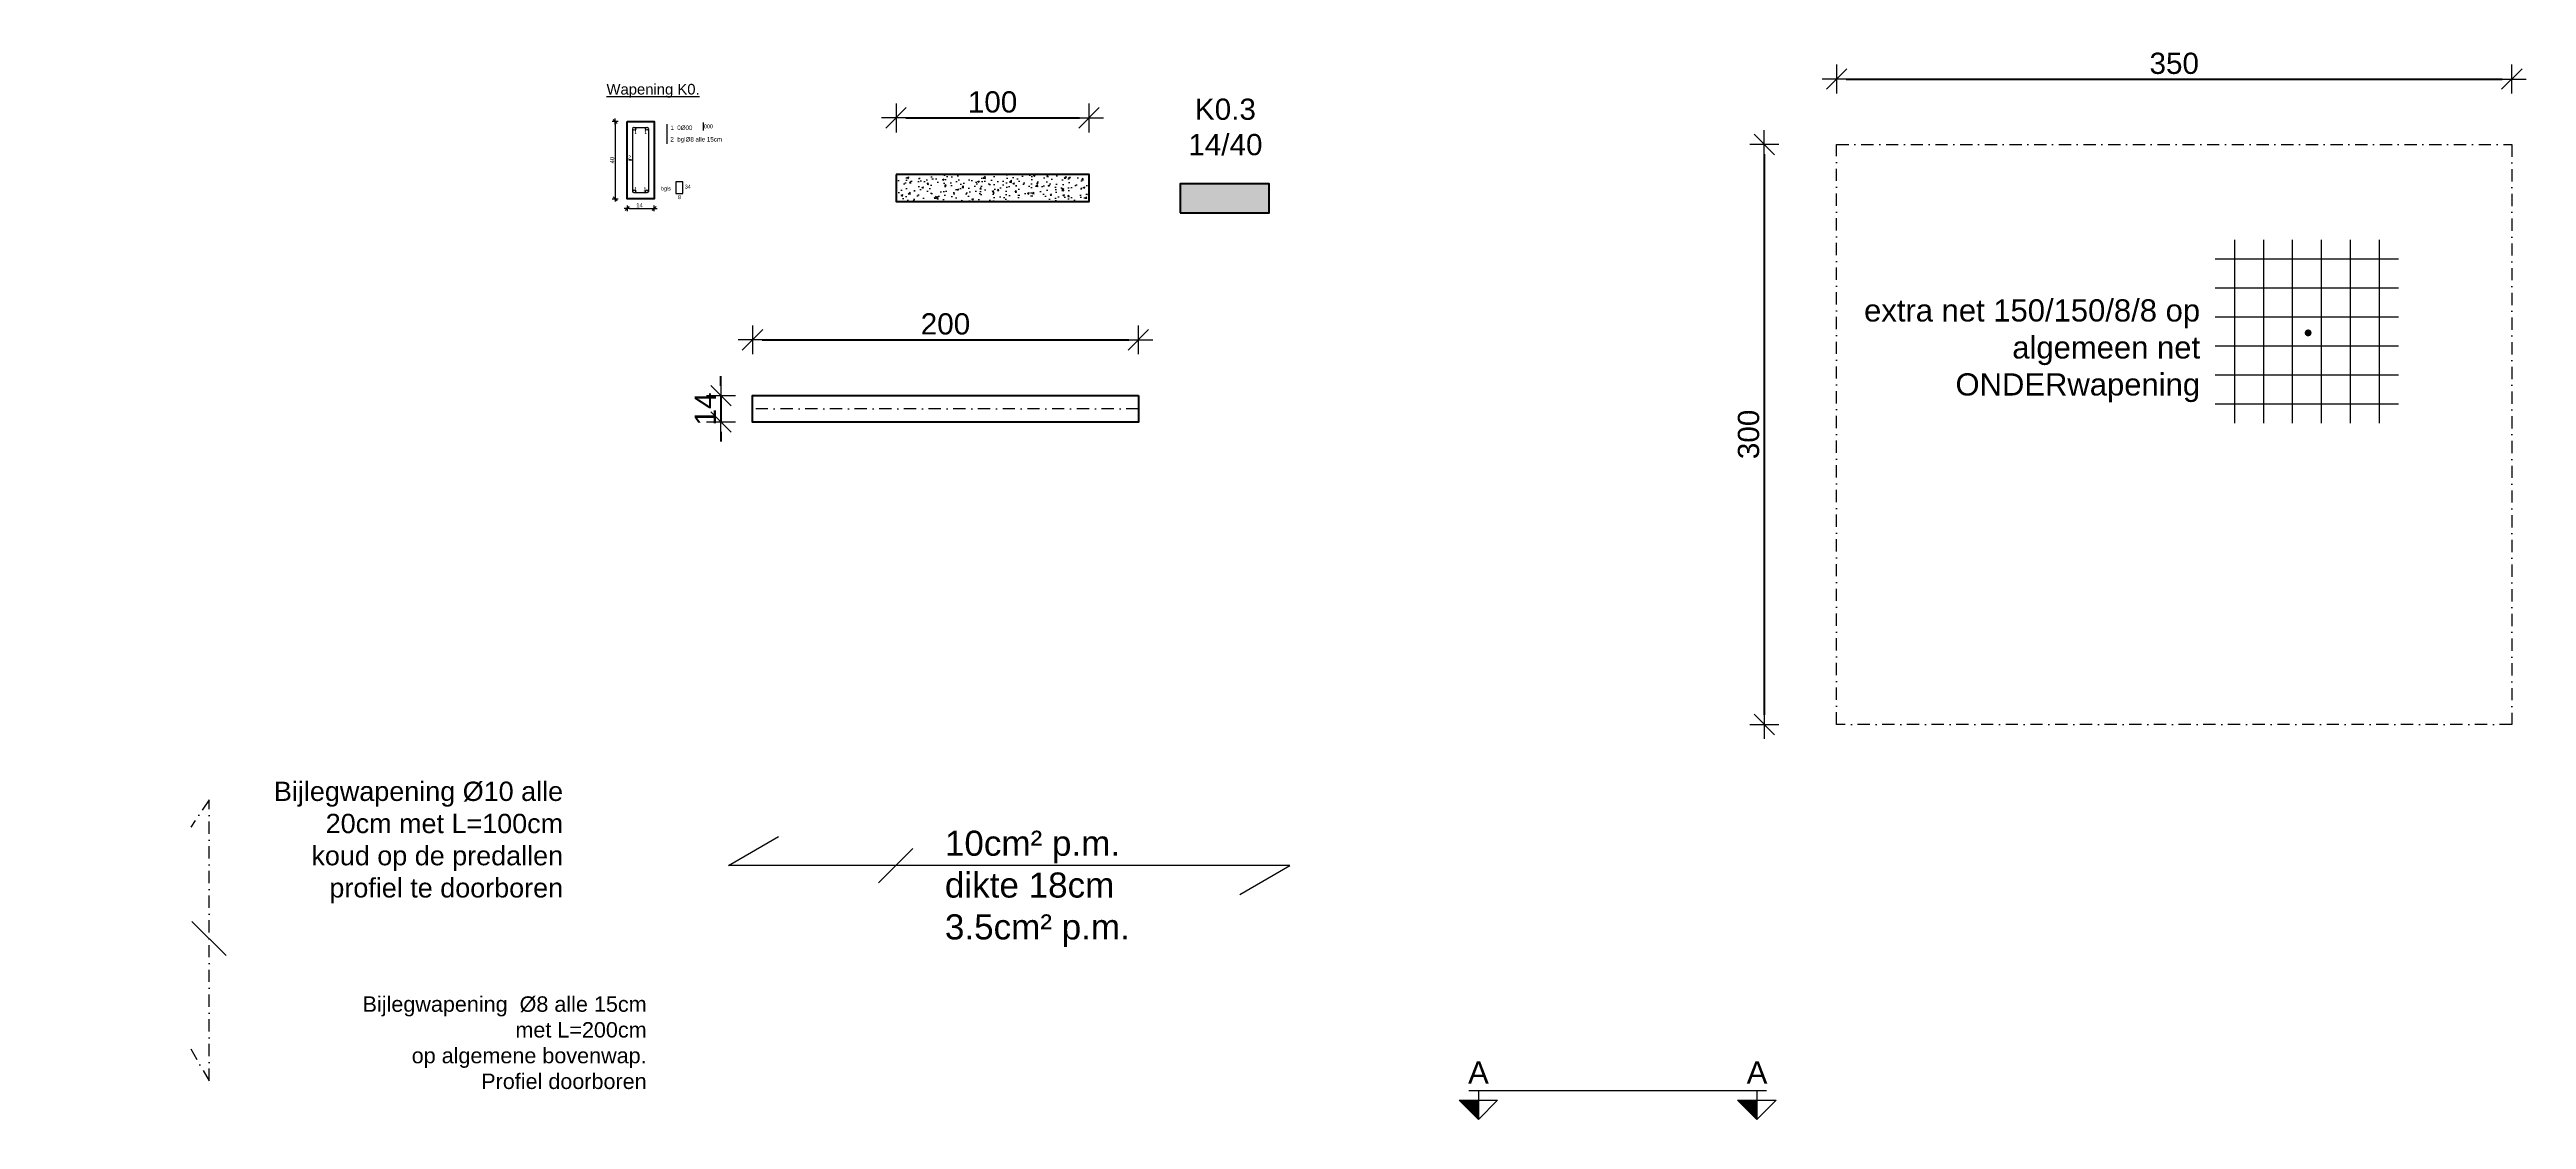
# Model space of a CAD drawing. Header units: centimetres. Extents: x 1985 to 17567, y -92 to 5040.
# Drawn here: x 15199 to 16482, y 90 to 645 of the extents above; entities that cross this region are included whole.
import ezdxf
from ezdxf.enums import TextEntityAlignment as Align

# ---------------------------------------------------------------- set-up
doc = ezdxf.new("R2010")
doc.units = ezdxf.units.CM
doc.linetypes.add('DASHDOT2', pattern=[12.7, 6.35, -3.175, 0, -3.175])
doc.linetypes.add('HIDDEN', pattern=[4, 2, -2])
doc.layers.get('0').update_dxf_attribs({"color": 1})
for name, color, linetype in [('ALG4', 4, 'Continuous'), ('balkenARC', 252, 'Continuous'), ('kolomARC', 3, 'Continuous'), ('maten', 1, 'Continuous'), ('platen - houten roostering', 4, 'Continuous'), ('profiel aslijn', 1, 'DASHDOT2'), ('tekst', 2, 'Continuous')]:
    doc.layers.add(name, color=color, linetype=linetype)
for name, color, linetype, lineweight in [('balken', 5, 'Continuous', 40), ('kolom', 5, 'Continuous', 40), ('profiel', 2, 'Continuous', 40)]:
    doc.layers.add(name, color=color, linetype=linetype, lineweight=lineweight)
doc.styles.add('ARIAL', font='arial.ttf')
doc.styles.get("Standard").update_dxf_attribs({"font": 'arial.ttf', "height": 11.5})
doc.styles.add('voorplaat', font='isocp.shx', dxfattribs={"height": 17})
doc.dimstyles.new('details', dxfattribs={"dimtxt": 2.2, "dimasz": 1, "dimexe": 0.18, "dimexo": 0.0625, "dimgap": 0.5, "dimtad": 1, "dimdec": 0, "dimzin": 0, "dimdsep": 46, "dimtxsty": 'ARIAL', "dimblk1": 'AFSTAND', "dimblk2": 'AFSTAND', "dimsah": 1, "dimcen": 0.018, "dimse1": 1, "dimse2": 1, "dimclrd": 256, "dimclrt": 2, "dimadec": 0, "dimazin": 0, "dimtfac": 1, "dimtdec": 0, "dimtix": 1, "dimtmove": 0, "dimatfit": 3, "dimldrblk": 'AFSTAND', "dimfxl": 0, "dimtolj": 1, "dimtzin": 0, "dimarcsym": 0})
doc.dimstyles.new('grondplan', dxfattribs={"dimtxt": 11, "dimasz": 5, "dimexe": 0.18, "dimexo": 0.0625, "dimgap": 2.5, "dimtad": 1, "dimdec": 0, "dimzin": 0, "dimdsep": 46, "dimtxsty": 'ARIAL', "dimblk1": 'AFSTAND', "dimblk2": 'AFSTAND', "dimsah": 1, "dimcen": 0.09, "dimse1": 1, "dimse2": 1, "dimclrt": 2, "dimadec": 0, "dimazin": 0, "dimtfac": 1, "dimtdec": 0, "dimtix": 1, "dimtmove": 0, "dimatfit": 3, "dimldrblk": 'AFSTAND', "dimfxl": 0, "dimtolj": 1, "dimtzin": 0, "dimarcsym": 0})

msp = doc.modelspace()

# ---------------------------------------------------------------- texts
at = {"style": 'ARIAL'}
msp.add_text('000', height=2, dxfattribs=at).set_placement((15540, 603.4), align=Align.BOTTOM_CENTER)
at = {"layer": 'tekst', "style": 'ARIAL'}
msp.add_text('%%UWapening K0.', height=5.5, dxfattribs=at).set_placement((15487.2, 621.5))
for s, p in [('1  0%%C00', (15520.3, 604.3)), ('2  bgl%%C8 alle 15cm', (15520.3, 598.3))]:
    msp.add_text(s, height=2.3, dxfattribs=at).set_placement(p, align=Align.MIDDLE_LEFT)
at = {"layer": 'tekst'}
for s, insert, char_height, width, attachment_point in [('K0.3\\P14/40', (15808, 619.4), 11, 297.919, 2), ('Bijlegwapening Ø10 alle\\P20cm met L=100cm\\Pkoud op de predallen\\Pprofiel te doorboren', (15464.7, 265.5), 10, 189.478, 3), ('Bijlegwapening  Ø8 alle 15cm \\Pmet L=200cm\\Pop algemene bovenwap.\\PProfiel doorboren', (15508, 130.2), 8, 186.003, 6)]:
    msp.add_mtext(s, dxfattribs=dict(at, insert=insert, char_height=char_height, width=width, attachment_point=attachment_point))
at = {"layer": 'tekst', "insert": (15662.6, 240.1), "char_height": 13, "width": 119.15, "attachment_point": 1, "style": 'voorplaat'}
msp.add_mtext('\\fArial|b0|i0|c0|p34;10cm² p.m.\\Pdikte 18cm\\P3.5cm² p.m.', dxfattribs=at)

# ---------------------------------------------------------------- blocks, each defined once
blk = doc.blocks.new('AFSTAND')
for p, q in [((-1.5, 0), (1.5, 0)), ((-1.06, -1.06), (1.06, 1.06)), ((0, -1.5), (0, 1.5))]:
    blk.add_line(p, q)
blk = doc.blocks.new('*D15')
at = {"layer": 'Defpoints', "color": 0}
for p in [(-676.9, 169.7), (-683.1, 129.7), (-676.9, 129.7)]:
    blk.add_point(p, dxfattribs=at)
at = {"layer": 'maten', "lineweight": -2}
blk.add_line((-683.1, 168.7), (-683.1, 130.7), dxfattribs=at)
for p, rotation in [((-683.1, 169.7), 90), ((-683.1, 129.7), 270)]:
    blk.add_blockref('AFSTAND', p, dxfattribs=dict(at, rotation=rotation))
at = {"layer": 'maten', "color": 2, "insert": (-684.7, 149.7), "char_height": 2.2, "attachment_point": 5, "rotation": 90, "style": 'ARIAL'}
blk.add_mtext('\\A1;40', dxfattribs=at)
blk = doc.blocks.new('*D16')
at = {"layer": 'Defpoints', "color": 0}
for p in [(-676.9, 169.7), (-662.9, 169.7), (-662.9, 124.7)]:
    blk.add_point(p, dxfattribs=at)
at = {"layer": 'maten', "lineweight": -2}
blk.add_line((-675.9, 124.7), (-663.9, 124.7), dxfattribs=at)
at = {"layer": 'maten', "lineweight": -2, "rotation": 180}
blk.add_blockref('AFSTAND', (-676.9, 124.7), dxfattribs=at)
at = {"layer": 'maten', "lineweight": -2}
blk.add_blockref('AFSTAND', (-662.9, 124.7), dxfattribs=at)
at = {"layer": 'maten', "color": 2, "insert": (-670.5, 126.3), "char_height": 2.2, "attachment_point": 5, "style": 'ARIAL'}
blk.add_mtext('\\A1;14', dxfattribs=at)
blk = doc.blocks.new('*D55')
at = {"layer": 'Defpoints', "color": 0}
for p in [(1177.1, 2110.9), (1077.1, 2081.6), (1177.1, 2081.6)]:
    blk.add_point(p, dxfattribs=at)
at = {"layer": 'maten', "color": 0, "lineweight": -2}
blk.add_line((1082.1, 2110.9), (1172.1, 2110.9), dxfattribs=at)
at = {"layer": 'maten', "color": 0, "lineweight": -2, "xscale": 5, "yscale": 5, "zscale": 5, "rotation": 180}
blk.add_blockref('AFSTAND', (1077.1, 2110.9), dxfattribs=at)
at = {"layer": 'maten', "color": 0, "lineweight": -2, "xscale": 5, "yscale": 5, "zscale": 5}
blk.add_blockref('AFSTAND', (1177.1, 2110.9), dxfattribs=at)
at = {"layer": 'maten', "color": 2, "insert": (1127.1, 2119.1), "char_height": 11, "attachment_point": 5, "style": 'ARIAL'}
blk.add_mtext('\\A1;100', dxfattribs=at)
blk = doc.blocks.new('*D45')
at = {"layer": 'Defpoints', "color": 0}
for p in [(1191.2, 2031), (1174.8, 2017.3), (1191.2, 2017.3)]:
    blk.add_point(p, dxfattribs=at)
at = {"layer": 'maten', "color": 0, "lineweight": -2}
for p, q in [((1174.8, 2036), (1174.8, 2041)), ((1174.8, 2031), (1174.8, 2017.3)), ((1174.8, 2012.3), (1174.8, 2007.3))]:
    blk.add_line(p, q, dxfattribs=at)
at = {"layer": 'maten', "color": 0, "lineweight": -2, "xscale": 5, "yscale": 5, "zscale": 5}
for p, rotation in [((1174.8, 2031), 270), ((1174.8, 2017.3), 90)]:
    blk.add_blockref('AFSTAND', p, dxfattribs=dict(at, rotation=rotation))
at = {"layer": 'maten', "color": 2, "insert": (1166.7, 2024.1), "char_height": 11, "attachment_point": 5, "rotation": 90, "style": 'ARIAL'}
blk.add_mtext('\\A1;14', dxfattribs=at)
blk = doc.blocks.new('*D44')
at = {"layer": 'Defpoints', "color": 0}
for p in [(1391.2, 2059.9), (1191.2, 2031), (1391.2, 2031)]:
    blk.add_point(p, dxfattribs=at)
at = {"layer": 'maten', "color": 0, "lineweight": -2}
blk.add_line((1196.2, 2059.9), (1386.2, 2059.9), dxfattribs=at)
at = {"layer": 'maten', "color": 0, "lineweight": -2, "xscale": 5, "yscale": 5, "zscale": 5, "rotation": 180}
blk.add_blockref('AFSTAND', (1191.2, 2059.9), dxfattribs=at)
at = {"layer": 'maten', "color": 0, "lineweight": -2, "xscale": 5, "yscale": 5, "zscale": 5}
blk.add_blockref('AFSTAND', (1391.2, 2059.9), dxfattribs=at)
at = {"layer": 'maten', "color": 2, "insert": (1291.2, 2068.1), "char_height": 11, "attachment_point": 5, "style": 'ARIAL'}
blk.add_mtext('\\A1;200', dxfattribs=at)
blk = doc.blocks.new('*U24')
at = {"color": 1}
blk.add_line((777.2, 1740.9), (759.5, 1758.6), dxfattribs=at)
blk.add_lwpolyline([(893, 1749.7, 0, 6, 0), (873.2, 1749.7, 0, 0, 0), (706.7, 1749.8, 6, 0, 0), (688.7, 1749.8, 0, 0, 0)], format="xyseb", dxfattribs=at)
at = {"layer": 'platen - houten roostering', "linetype": 'DASHDOT2'}
blk.add_lwpolyline([(758.9, 1692.5), (768.4, 1676), (768.4, 1821.5), (758.9, 1807.4)], dxfattribs=at)
blk = doc.blocks.new('no')
at = {"layer": 'ALG4', "linetype": 'Continuous'}
for p, q in [((-38.2, 48.3), (-38.2, -46.7)), ((-23.2, 48.3), (-23.2, -46.7)), ((-8.2, 48.3), (-8.2, -46.7)), ((6.8, 48.3), (6.8, -46.7)), ((21.8, 48.3), (21.8, -46.7)), ((36.8, 48.3), (36.8, -46.7)), ((-48.2, 38.3), (46.8, 38.3)), ((-48.2, 23.3), (46.8, 23.3)), ((-48.2, 8.3), (46.8, 8.3)), ((-48.2, -6.7), (46.8, -6.7)), ((-48.2, -21.7), (46.8, -21.7)), ((-48.2, -36.7), (46.8, -36.7))]:
    blk.add_line(p, q, dxfattribs=at)
at = {"layer": 'ALG4', "const_width": 1.75}
blk.add_lwpolyline([(0.9, 0, 1), (-0.9, 0, 1)], format="xyb", close=True, dxfattribs=at)
blk = doc.blocks.new('*D66')
at = {"layer": 'Defpoints', "color": 0}
for p in [(1681.3, 2340.4), (1643.8, 2039.9), (1681.3, 2039.9)]:
    blk.add_point(p, dxfattribs=at)
at = {"layer": 'maten', "color": 0, "lineweight": -2}
blk.add_line((1643.8, 2335.4), (1643.8, 2044.9), dxfattribs=at)
at = {"layer": 'maten', "color": 0, "lineweight": -2, "xscale": 5, "yscale": 5, "zscale": 5}
for p, rotation in [((1643.8, 2340.4), 90), ((1643.8, 2039.9), 270)]:
    blk.add_blockref('AFSTAND', p, dxfattribs=dict(at, rotation=rotation))
at = {"layer": 'maten', "color": 2, "insert": (1635.7, 2190.2), "char_height": 11, "attachment_point": 5, "rotation": 90, "style": 'ARIAL'}
blk.add_mtext('\\A1;300', dxfattribs=at)
blk = doc.blocks.new('*D67')
at = {"layer": 'Defpoints', "color": 0}
for p in [(2031.3, 2374.3), (1681.3, 2340.4), (2031.3, 2340.4)]:
    blk.add_point(p, dxfattribs=at)
at = {"layer": 'maten', "color": 0, "lineweight": -2}
blk.add_line((1686.3, 2374.3), (2026.3, 2374.3), dxfattribs=at)
at = {"layer": 'maten', "color": 0, "lineweight": -2, "xscale": 5, "yscale": 5, "zscale": 5, "rotation": 180}
blk.add_blockref('AFSTAND', (1681.3, 2374.3), dxfattribs=at)
at = {"layer": 'maten', "color": 0, "lineweight": -2, "xscale": 5, "yscale": 5, "zscale": 5}
blk.add_blockref('AFSTAND', (2031.3, 2374.3), dxfattribs=at)
at = {"layer": 'maten', "color": 2, "insert": (1856.3, 2382.4), "char_height": 11, "attachment_point": 5, "style": 'ARIAL'}
blk.add_mtext('\\A1;350', dxfattribs=at)
blk = doc.blocks.new('*U37')
at = {"linetype": 'HIDDEN'}
h = blk.add_hatch(color=256, dxfattribs=at)
h.dxf.hatch_style = 1
h.paths.add_polyline_path([(1145.2, 1299.9), (1155.2, 1289.9), (1155.2, 1299.9)])
h = blk.add_hatch(color=256, dxfattribs=at)
h.dxf.hatch_style = 1
h.paths.add_polyline_path([(1299.6, 1299.9), (1289.6, 1299.9), (1299.6, 1289.9)])
for p, q in [((1145.2, 1299.9), (1165.2, 1299.9)), ((1145.2, 1299.9), (1155.2, 1289.9)), ((1150.2, 1304.9), (1304.6, 1304.9)), ((1155.2, 1304.9), (1155.2, 1299.9)), ((1155.2, 1299.9), (1155.2, 1289.9)), ((1155.2, 1289.9), (1165.2, 1299.9)), ((1289.6, 1299.9), (1309.6, 1299.9)), ((1289.6, 1299.9), (1299.6, 1289.9)), ((1299.6, 1304.9), (1299.6, 1299.9)), ((1299.6, 1299.9), (1299.6, 1289.9)), ((1299.6, 1289.9), (1309.6, 1299.9))]:
    blk.add_line(p, q)
at = {"char_height": 11.5, "width": 16.082, "attachment_point": 7}
for insert in [(1149.9, 1308.5), (1294.3, 1308.5)]:
    blk.add_mtext('A', dxfattribs=dict(at, insert=insert))
blk = doc.blocks.new('*U39')
at = {"color": 1}
blk.add_line((1134.7, 1739.7), (1152.4, 1757.4), dxfattribs=at)
blk.add_lwpolyline([(1143.5, 1637.9, 0, 6, 0), (1143.5, 1657.8, 0, 0, 0), (1143.5, 1832.8, 6, 0, 0), (1143.5, 1850.9, 0, 0, 0)], format="xyseb", dxfattribs=at)
at = {"layer": 'platen - houten roostering'}
for p, q in [((1056.9, 1748.6), (1082.9, 1763.6)), ((1347.9, 1748.6), (1056.9, 1748.6)), ((1321.9, 1733.6), (1347.9, 1748.6))]:
    blk.add_line(p, q, dxfattribs=at)
blk = doc.blocks.new('*U60')
at = {"layer": 'kolomARC', "linetype": 'HIDDEN'}
h = blk.add_hatch(color=256, dxfattribs=at)
h.dxf.hatch_style = 1
h.paths.add_polyline_path([(1346.9, 2144.4), (1300.9, 2144.4), (1300.9, 2129.4), (1346.9, 2129.4)])
at = {"layer": 'kolom'}
blk.add_lwpolyline([(1300.9, 2129.4), (1346.9, 2129.4), (1346.9, 2144.4), (1300.9, 2144.4), (1300.9, 2129.4)], dxfattribs=at)
blk = doc.blocks.new('*U14')
blk.add_line((-673.9, 149.7), (-676, 149.7))
for points in [[(-673.9, 133.5), (-673.9, 166)], [(-673.2, 166.7), (-666.7, 166.7)], [(-665.9, 166), (-665.9, 133.5)], [(-666.7, 132.7), (-673.2, 132.7)]]:
    blk.add_lwpolyline(points)
blk.add_lwpolyline([(-651.7, 132.4), (-648.1, 132.4), (-648.1, 138.4), (-651.7, 138.4)], close=True)
for centre in [(-673.2, 166), (-666.7, 166), (-673.2, 133.5), (-666.7, 133.5)]:
    blk.add_circle(centre, 0.75)
at = {"layer": 'balken'}
blk.add_lwpolyline([(-676.9, 169.7), (-662.9, 169.7), (-662.9, 129.7), (-676.9, 129.7)], close=True, dxfattribs=at)
at = {"style": 'ARIAL'}
for s, p in [('1', (-673.3, 163.2)), ('1', (-668.1, 163.2)), ('2', (-676.5, 150.1)), ('1', (-673.3, 133.7)), ('1', (-668.5, 133.6))]:
    blk.add_text(s, height=2, dxfattribs=at).set_placement(p)
at = {"insert": (-659.4, 136), "char_height": 2, "attachment_point": 1}
blk.add_mtext_dynamic_manual_height_columns('bgls', width=16.656, gutter_width=57.5, heights=[0], dxfattribs=at)
at = {"char_height": 2, "attachment_point": 1}
for s, insert in [('8', (-650.5, 131.5)), ('34', (-647, 137))]:
    blk.add_mtext(s, dxfattribs=dict(at, insert=insert))
at = {"layer": 'maten', "color": 0}
dim = blk.add_linear_dim(base=(-683.1, 129.7), p1=(-676.9, 169.7), p2=(-676.9, 129.7), angle=270, dimstyle='details', dxfattribs=at)
dim.commit()
dim.dimension.update_dxf_attribs({"geometry": '*D15', "text_midpoint": (-684.7, 149.7)})
dim = blk.add_linear_dim(base=(-662.9, 124.7), p1=(-676.9, 169.7), p2=(-662.9, 169.7), dimstyle='details', dxfattribs=at)
dim.commit()
dim.dimension.update_dxf_attribs({"geometry": '*D16', "text_midpoint": (-670.5, 124.7), "dimtype": 128})
blk = doc.blocks.new('*U54')
at = {"layer": 'balkenARC'}
h = blk.add_hatch(dxfattribs=at)
h.set_pattern_fill('AR-CONC', color=256, scale=0.05)
h.set_pattern_definition([(50, (-2e-13, -76.247), (9.109233, -0.796954), [0.9525, -10.4775]), (355, (-2e-13, -76.247), (-1.76217, 9.552842), [0.762, -8.38203]), (100.45144, (0.759, -76.313), (7.347062, 8.755888), [0.8095, -8.904512]), (46.1842, (-2e-13, -73.707), (13.55395, -2.102116), [1.42875, -15.71625]), (96.63556, (1.13, -73.882), (11.87021, 12.371306), [1.21425, -13.35678]), (351.18415, (-2e-13, -73.707), (11.87021, 12.37131), [1.143, -12.57299]), (21, (1.27, -74.342), (7.58072, -5.11326), [0.9525, -10.4775]), (326, (1.27, -74.342), (3.0901, 9.2094), [0.762, -8.382]), (71.45144, (1.902, -74.768), (10.67082, 4.09614), [0.8095, -8.904497]), (37.5, (-2e-13, -76.247), (0.15443, 4.227752), [0, -8.2804, 0, -8.509, 0, -8.41375]), (7.5, (-2e-13, -76.247), (3.340983, 5.009029), [0, -4.8514, 0, -8.0899, 0, -3.20675]), (327.5, (-2.832, -76.247), (6.7795298, -0.286437), [0, -3.175, 0, -9.906, 0, -13.1445]), (317.5, (-4.102, -76.247), (7.406459, 1.271325), [0, -4.1275, 0, -6.5786, 0, -9.3345])])
h.paths.add_polyline_path([(1177.1, 2067.6), (1177.1, 2081.6), (1077.1, 2081.6), (1077.1, 2067.6)])
at = {"layer": 'balken'}
blk.add_lwpolyline([(1077.1, 2081.6), (1077.1, 2067.6), (1177.1, 2067.6), (1177.1, 2081.6)], close=True, dxfattribs=at)
at = {"layer": 'maten'}
dim = blk.add_linear_dim(base=(1177.1, 2110.9), p1=(1077.1, 2081.6), p2=(1177.1, 2081.6), dimstyle='grondplan', dxfattribs=at)
dim.commit()
dim.dimension.update_dxf_attribs({"geometry": '*D55', "text_midpoint": (1127.1, 2119.1)})
blk = doc.blocks.new('*U42')
at = {"layer": 'profiel'}
blk.add_lwpolyline([(1391.2, 2031), (1391.2, 2017.3), (1191.2, 2017.3), (1191.2, 2031)], close=True, dxfattribs=at)
at = {"layer": 'profiel aslijn'}
blk.add_line((1391.2, 2024.1), (1191.2, 2024.1), dxfattribs=at)
at = {"layer": 'maten'}
dim = blk.add_linear_dim(base=(1391.2, 2059.9), p1=(1191.2, 2031), p2=(1391.2, 2031), dimstyle='grondplan', dxfattribs=at)
dim.commit()
dim.dimension.update_dxf_attribs({"geometry": '*D44', "text_midpoint": (1291.2, 2068.1)})
dim = blk.add_linear_dim(base=(1174.8, 2017.3), p1=(1191.2, 2031), p2=(1191.2, 2017.3), angle=90, dimstyle='grondplan', dxfattribs=at)
dim.commit()
dim.dimension.update_dxf_attribs({"geometry": '*D45', "text_midpoint": (1166.7, 2024.1)})
blk = doc.blocks.new('*U65')
at = {"color": 1}
for points in [[(1925.7, 2039.9, 0, 6, 0), (1925.7, 2059.8, 0, 0, 0), (1925.8, 2322.4, 6, 0, 0), (1925.8, 2340.4, 0, 0, 0)], [(2031.3, 2242.8, 0, 6, 0), (2011.5, 2242.8, 0, 0, 0), (1699.4, 2242.5, 6, 0, 0), (1681.3, 2242.5, 0, 0, 0)]]:
    blk.add_lwpolyline(points, format="xyseb", dxfattribs=at)
at = {"layer": 'platen - houten roostering', "linetype": 'DASHDOT2'}
blk.add_lwpolyline([(2031.3, 2039.9), (1681.3, 2039.9), (1681.3, 2340.4), (2031.3, 2340.4)], close=True, dxfattribs=at)
blk.add_blockref('no', (1925.7, 2242.8))
at = {"layer": 'tekst', "linetype": 'HIDDEN', "insert": (1869.7, 2260.2), "char_height": 11.5, "width": 177.206, "attachment_point": 3}
blk.add_mtext('extra net 150/150/8/8 op algemeen net ONDERwapening', dxfattribs=at)
at = {"layer": 'maten'}
dim = blk.add_linear_dim(base=(2031.3, 2374.3), p1=(1681.3, 2340.4), p2=(2031.3, 2340.4), dimstyle='grondplan', dxfattribs=at)
dim.commit()
dim.dimension.update_dxf_attribs({"geometry": '*D67', "text_midpoint": (1856.3, 2382.4)})
dim = blk.add_linear_dim(base=(1643.7986142, 2039.9286249), p1=(1681.3410063, 2340.4286249), p2=(1681.3410063, 2039.9286249), angle=90, dimstyle='grondplan', dxfattribs=at)
dim.commit()
dim.dimension.update_dxf_attribs({"geometry": '*D66', "text_midpoint": (1635.6785597, 2190.1786249)})

# ---------------------------------------------------------------- linework, layer by layer
for p, q in [((15518.5, 606.2), (15518.5, 596)), ((15537.4, 602.8), (15537.4, 607))]:
    msp.add_line(p, q)

# ---------------------------------------------------------------- block references
msp.add_blockref('*U14', (16174.8, 437.8))
at = {"linetype": 'HIDDEN'}
for name, p in [('*U60', (14483.7, -1569.2)), ('*U39', (14493.5, -1526.6)), ('*U24', (14512.8, -1565.5)), ('*U37', (14783.9, -1199.4))]:
    msp.add_blockref(name, p, dxfattribs=at)
at = {"layer": 'balken'}
for name, p in [('*U65', (14443.5, -1744.8)), ('*U54', (14560.2, -1501.5)), ('*U42', (14371.7, -1565.5))]:
    msp.add_blockref(name, p, dxfattribs=at)

msp.set_redraw_order([(e.dxf.handle, doc.entitydb.next_handle()) for e in msp.query("TEXT MTEXT ATTDEF DIMENSION ARC_DIMENSION")])  # texts and dimensions are drawn at this point

doc.saveas('drawing.dxf')
